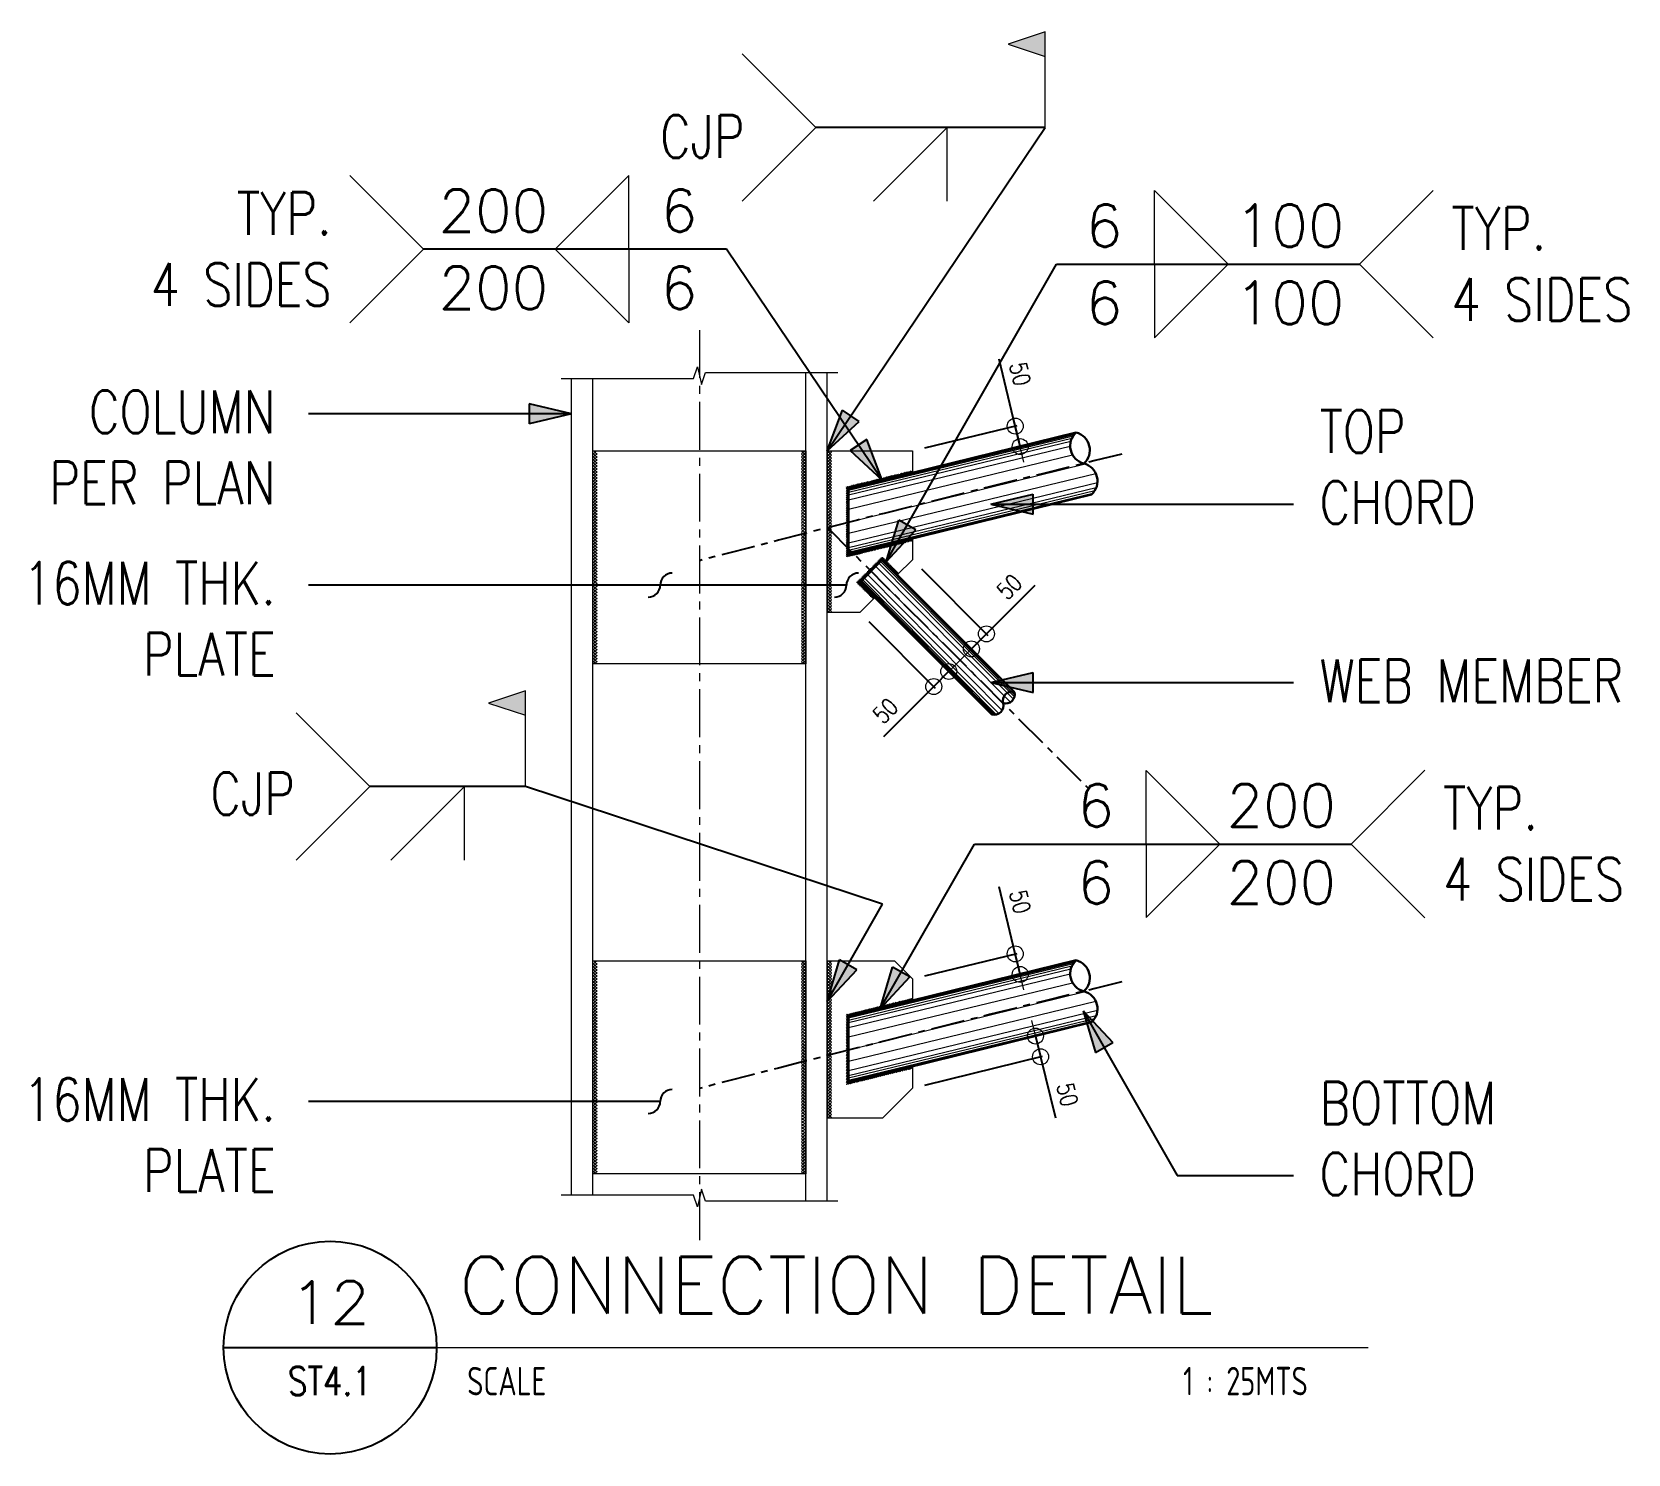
# Model space of a CAD drawing. Header units: millimetres. Extents: x 0 to 437400, y -7936 to 73710.
# Drawn here: x 60300 to 64048, y -3719 to -378 of the extents above; entities that cross this region are included whole.
import ezdxf
from ezdxf.enums import TextEntityAlignment as Align

# ---------------------------------------------------------------- set-up
doc = ezdxf.new("R2010")
doc.units = ezdxf.units.MM
doc.header["$LTSCALE"] = 10
doc.header["$MEASUREMENT"] = 0
doc.linetypes.add('CENTER', pattern=[50.8, 31.75, -6.35, 6.35, -6.35])
doc.linetypes.add('CENTER2', pattern=[1.125, 0.75, -0.125, 0.125, -0.125])
for name, color, linetype, lineweight in [('.1 - NUMBER 9', 9, 'Continuous', 9), ('HATCH', 8, 'Continuous', 5), ('S-ANNO-DIMS', 1, 'Continuous', 5), ('S-Anno-Text', 52, 'Continuous', 15), ('S-ANNO-WELD', 1, 'Continuous', 9), ('S-BEAM-IDEN', 2, 'Continuous', 9), ('S-DETL-LN03', 3, 'Continuous', 9), ('S_GRID LINES', 252, 'Continuous', 5), ('S_STEEL TRUSS', 5, 'Continuous', 30)]:
    doc.layers.add(name, color=color, linetype=linetype, lineweight=lineweight)
for name, color, linetype in [('A-NEW', 240, 'Continuous'), ('A_LINE', 1, 'Continuous'), ('TARGET-MAIN', 1, 'Continuous')]:
    doc.layers.add(name, color=color, linetype=linetype)
doc.styles.add('1', font='simplex.shx', dxfattribs={"width": 0.8, "height": 20})
doc.styles.add('80', font='simplex.shx', dxfattribs={"width": 0.8, "height": 40})
doc.styles.add('ARCHITEXT', font='architxt.shx', dxfattribs={"width": 0.85})
doc.styles.add('ROMANSX', font='ROMANS.shx', dxfattribs={"height": 0.09375})
doc.styles.add('SIMPLEX', font='SIMPLEX.shx', dxfattribs={"width": 1.1})
doc.dimstyles.new('DDIM25', dxfattribs={"dimtxt": 100, "dimasz": 0.5, "dimexe": 5, "dimexo": 30, "dimgap": 20, "dimtad": 1, "dimdec": 0, "dimrnd": 1, "dimdsep": 46, "dimtxsty": '80', "dimblk1": 'ESCADIM_ARW', "dimblk2": 'ESCADIM_ARW', "dimsah": 1, "dimcen": 50, "dimclrd": 1, "dimclre": 1, "dimclrt": 52, "dimadec": 0, "dimazin": 0, "dimtfac": 1, "dimtdec": 0, "dimtofl": 0, "dimtmove": 0, "dimatfit": 3, "dimldrblk": 'ESCADIM_ARW', "dimfxl": 1, "dimtolj": 1, "dimtzin": 0, "dimarcsym": 0})
doc.dimstyles.new('ESCA_ARW$7', dxfattribs={"dimtxt": 200, "dimasz": 1, "dimexe": 100, "dimexo": 100, "dimgap": 100, "dimtad": 1, "dimdec": 0, "dimrnd": 1, "dimdsep": 46, "dimtxsty": '1', "dimblk1": 'dim_arw', "dimblk2": 'dim_arw', "dimsah": 1, "dimcen": 50, "dimclrd": 1, "dimclre": 256, "dimclrt": 52, "dimadec": 0, "dimazin": 0, "dimtfac": 1, "dimtofl": 0, "dimtmove": 0, "dimatfit": 3, "dimldrblk": 'dim_arw', "dimfxl": 1, "dimtolj": 1, "dimtzin": 0, "dimarcsym": 0})
pattern_1 = [(45, (-8709.98, -7658.508), (-3.5355339, 3.5355339), []), (135, (-8709.98, -7658.508), (-3.5355339, -3.5355339), [])]

msp = doc.modelspace()

# ---------------------------------------------------------------- texts
at = {"layer": 'S-Anno-Text', "char_height": 100}
for s, insert, width, attachment_point, style in [('CJP', (61973.44945, -674.17222), 1928.9779984, 9, '1'), ('200', (61254.90887, -798.30341), 687.9154093, 4, 'ROMANSX'), ('6', (61776.40969, -798.30341), 687.9154093, 4, 'ROMANSX'), ('TYP.\\P4 SIDES', (61003.80556, -1021.58591), 1928.9779984, 9, '1'), ('6', (62860.25398, -833.43556), 687.9154093, 6, 'ROMANSX'), ('100', (63381.7548, -833.43556), 687.9154093, 6, 'ROMANSX'), ('TYP.\\P4 SIDES', (63632.85812, -1056.71807), 1928.9779984, 7, '1'), ('200', (61254.90887, -979.3364), 687.9154093, 4, 'ROMANSX'), ('6', (61776.40969, -979.3364), 687.9154093, 4, 'ROMANSX'), ('6', (62860.25398, -1014.46856), 687.9154093, 6, 'ROMANSX'), ('100', (63381.7548, -1014.46856), 687.9154093, 6, 'ROMANSX'), ('COLUMN\\PPER PLAN', (60872.49645, -1487.46049), 2411.222498, 9, '1'), ('TOP\\PCHORD', (63323.28753, -1533.69746), 1928.9779984, 7, '1'), ('16MM THK.\\PPLATE', (60872.49645, -1889.69325), 2411.222498, 9, '1'), ('WEB MEMBER', (63323.28753, -1952.52073), 1928.9779984, 7, '1'), ('CJP', (60917.66027, -2217.50284), 2411.222498, 9, '1'), ('6', (62840.59892, -2195.14222), 687.9154093, 6, 'ROMANSX'), ('200', (63362.09974, -2195.14222), 687.9154093, 6, 'ROMANSX'), ('TYP.\\P4 SIDES', (63613.20306, -2418.42472), 1928.9779984, 7, '1'), ('6', (62840.59892, -2376.17521), 687.9154093, 6, 'ROMANSX'), ('200', (63362.09974, -2376.17521), 687.9154093, 6, 'ROMANSX'), ('16MM THK.\\PPLATE', (60872.49645, -3102.42949), 2411.222498, 9, '1'), ('BOTTOM\\PCHORD', (63323.28753, -3110.70517), 1928.9779984, 7, '1')]:
    msp.add_mtext(s, dxfattribs=dict(at, insert=insert, width=width, attachment_point=attachment_point, style=style))

# ---------------------------------------------------------------- blocks, each defined once
blk = doc.blocks.new('TARGET-DWGLABEL')
at = {"layer": 'TARGET-MAIN'}
blk.add_line((-7.5, 0), (7.5, 0), dxfattribs=at)
blk.add_circle((0, 0), 7.5, dxfattribs=at)
at = {"layer": 'TARGET-MAIN', "color": 2, "style": 'ARCHITEXT', "width": 0.85}
blk.add_text('SCALE', height=2, dxfattribs=at).set_placement((9.66, -2.36), align=Align.MIDDLE_LEFT)
at = {"layer": 'TARGET-MAIN', "color": 6, "style": 'ARCHITEXT', "width": 0.85}
blk.add_attdef('DRAWING_TITLE', text='', height=5, dxfattribs=at).set_placement((9.08, 4.41), align=Align.MIDDLE_LEFT)
at = {"layer": 'TARGET-MAIN', "color": 4, "style": 'ARCHITEXT', "width": 0.85}
blk.add_attdef('DWG_NO.', text='', height=3, dxfattribs=at).set_placement((0, 3.17), align=Align.MIDDLE_CENTER)
at = {"layer": 'TARGET-MAIN', "color": 3, "style": 'ARCHITEXT', "width": 0.85}
blk.add_attdef('SHT_NO.', text='', height=2, dxfattribs=at).set_placement((-0.02, -2.36), align=Align.MIDDLE_CENTER)
at = {"layer": 'TARGET-MAIN', "color": 2, "style": 'ARCHITEXT', "width": 0.85}
blk.add_attdef('SCALE', text='', height=2, dxfattribs=at).set_placement((69.6, -2.36), align=Align.MIDDLE_RIGHT)
blk = doc.blocks.new('ESCADIM_ARW')
at = {"color": 9}
blk.add_line((75, 0), (-75, 0), dxfattribs=at)
blk.add_circle((0, 0), 37.5, dxfattribs=at)
blk = doc.blocks.new('*D82')
at = {"layer": 'Defpoints', "color": 0, "transparency": 16777216}
for p in [(62278.9, -1706.6), (62243.5, -1742), (62452.8, -1880.5)]:
    blk.add_point(p, dxfattribs=at)
at = {"layer": 'S-ANNO-DIMS', "color": 1, "lineweight": -2, "transparency": 16777216}
for p, q in [((62300.1, -1727.8), (62456.3, -1884)), ((62264.7, -1763.2), (62421, -1919.4)), ((62452.4, -1880.9), (62417.8, -1915.5)), ((62417.4, -1915.9), (62299.7, -2033.6))]:
    blk.add_line(p, q, dxfattribs=at)
at = {"layer": 'S-ANNO-DIMS', "color": 1, "lineweight": -2, "transparency": 16777216, "xscale": 0.5, "yscale": 0.5, "zscale": 0.5}
for p, rotation in [((62452.8, -1880.5), 44.99999999999338), ((62417.4, -1915.9), 224.9999999999934)]:
    blk.add_blockref('ESCADIM_ARW', p, dxfattribs=dict(at, rotation=rotation))
at = {"layer": 'S-ANNO-DIMS', "color": 52, "transparency": 16777216, "insert": (62303.9, -1972.8), "char_height": 40, "attachment_point": 5, "rotation": 45, "style": '80'}
blk.add_mtext('\\A1;50', dxfattribs=at)
blk = doc.blocks.new('*D83')
at = {"layer": 'Defpoints', "color": 0, "transparency": 16777216}
for p in [(62367.2, -1618.2), (62331.9, -1653.6), (62505.8, -1827.5)]:
    blk.add_point(p, dxfattribs=at)
at = {"layer": 'S-ANNO-DIMS', "color": 1, "lineweight": -2, "transparency": 16777216}
for p, q in [((62388.5, -1639.4), (62544.7, -1795.7)), ((62353.1, -1674.8), (62509.3, -1831)), ((62541.2, -1792.1), (62655.8, -1677.5)), ((62506.2, -1827.1), (62540.8, -1792.5))]:
    blk.add_line(p, q, dxfattribs=at)
at = {"layer": 'S-ANNO-DIMS', "color": 1, "lineweight": -2, "transparency": 16777216, "xscale": 0.5, "yscale": 0.5, "zscale": 0.5}
for p, rotation in [((62541.2, -1792.1), 45.00000000000215), ((62505.8, -1827.5), 225.0000000000022)]:
    blk.add_blockref('ESCADIM_ARW', p, dxfattribs=dict(at, rotation=rotation))
at = {"layer": 'S-ANNO-DIMS', "color": 52, "transparency": 16777216, "insert": (62595.1, -1681.6), "char_height": 40, "attachment_point": 5, "rotation": 45, "style": '80'}
blk.add_mtext('\\A1;50', dxfattribs=at)
blk = doc.blocks.new('*D84')
at = {"layer": 'Defpoints', "color": 0, "transparency": 16777216}
for p in [(62367.2, -1362.6), (62620.4, -1352.4), (62378.9, -1410.7)]:
    blk.add_point(p, dxfattribs=at)
at = {"layer": 'S-ANNO-DIMS', "color": 1, "lineweight": -2, "transparency": 16777216}
for p, q in [((62608.8, -1304.2), (62570.7, -1146.6)), ((62396.4, -1355.6), (62613.6, -1303.1)), ((62620.3, -1351.9), (62608.9, -1304.7)), ((62408, -1403.7), (62625.3, -1351.2))]:
    blk.add_line(p, q, dxfattribs=at)
at = {"layer": 'S-ANNO-DIMS', "color": 1, "lineweight": -2, "transparency": 16777216, "xscale": 0.5, "yscale": 0.5, "zscale": 0.5}
for p, rotation in [((62608.8, -1304.2), 103.5866003085701), ((62620.4, -1352.4), 283.5866003085701)]:
    blk.add_blockref('ESCADIM_ARW', p, dxfattribs=dict(at, rotation=rotation))
at = {"layer": 'S-ANNO-DIMS', "color": 52, "transparency": 16777216, "insert": (62620.3, -1181.8), "char_height": 40, "attachment_point": 5, "rotation": 283.5866, "style": '80'}
blk.add_mtext('\\A1;50', dxfattribs=at)
blk = doc.blocks.new('*D85')
at = {"layer": 'Defpoints', "color": 0, "transparency": 16777216}
for p in [(62367.2, -2602.1), (62620.4, -2591.9), (62378.9, -2650.2)]:
    blk.add_point(p, dxfattribs=at)
at = {"layer": 'S-ANNO-DIMS', "color": 1, "lineweight": -2, "transparency": 16777216}
for p, q in [((62608.8, -2543.7), (62570.7, -2386.1)), ((62396.4, -2595.1), (62613.6, -2542.6)), ((62620.3, -2591.4), (62608.9, -2544.2)), ((62408, -2643.2), (62625.3, -2590.7))]:
    blk.add_line(p, q, dxfattribs=at)
at = {"layer": 'S-ANNO-DIMS', "color": 1, "lineweight": -2, "transparency": 16777216, "xscale": 0.5, "yscale": 0.5, "zscale": 0.5}
for p, rotation in [((62608.8, -2543.7), 103.5866003085701), ((62620.4, -2591.9), 283.5866003085701)]:
    blk.add_blockref('ESCADIM_ARW', p, dxfattribs=dict(at, rotation=rotation))
at = {"layer": 'S-ANNO-DIMS', "color": 52, "transparency": 16777216, "insert": (62620.3, -2421.3), "char_height": 40, "attachment_point": 5, "rotation": 283.5866, "style": '80'}
blk.add_mtext('\\A1;50', dxfattribs=at)
blk = doc.blocks.new('*D86')
at = {"layer": 'Defpoints', "color": 0, "transparency": 16777216}
for p in [(62656.2, -2736.7), (62355.3, -2810.7), (62367.2, -2859.2)]:
    blk.add_point(p, dxfattribs=at)
at = {"layer": 'S-ANNO-DIMS', "color": 1, "lineweight": -2, "transparency": 16777216}
for p, q in [((62384.4, -2803.5), (62661.1, -2735.5)), ((62656.3, -2737.2), (62668, -2784.8)), ((62396.4, -2852.1), (62673, -2784.1)), ((62668.2, -2785.3), (62703.3, -2928.4))]:
    blk.add_line(p, q, dxfattribs=at)
at = {"layer": 'S-ANNO-DIMS', "color": 1, "lineweight": -2, "transparency": 16777216, "xscale": 0.5, "yscale": 0.5, "zscale": 0.5}
for p, rotation in [((62656.2, -2736.7), 103.8134982631307), ((62668.2, -2785.3), 283.8134982631308)]:
    blk.add_blockref('ESCADIM_ARW', p, dxfattribs=dict(at, rotation=rotation))
at = {"layer": 'S-ANNO-DIMS', "color": 52, "transparency": 16777216, "insert": (62731.2, -2874.2), "char_height": 40, "attachment_point": 5, "rotation": 283.8135, "style": '80'}
blk.add_mtext('\\A1;50', dxfattribs=at)
blk = doc.blocks.new('dim_arw')
h = blk.add_hatch(color=256)
h.paths.add_polyline_path([(-125.603, 29.454), (0, 0), (-125.603, -29.454, -0.115681), (-132.51, 0, -0.115681)])
h.paths.add_polyline_path([(-249.023, 58.396), (-125.603, 29.454, 0.115681), (-132.51, 0, 0.115681), (-125.603, -29.454), (-249.023, -58.396)])
for p, q in [((0, 0), (-249.023, 58.396)), ((-249.023, 58.396), (-249.023, -58.396)), ((0, 0), (-249.023, -58.396))]:
    blk.add_line(p, q)
blk = doc.blocks.new('*U10')
at = {"layer": 'S-ANNO-WELD'}
blk.add_lwpolyline([(0, 0), (0, -0.1622), (0.1622, 0)], dxfattribs=at)

# ---------------------------------------------------------------- dimensions: what is measured, and where the dimension line sits
at = {"layer": 'S-ANNO-DIMS'}
for base, p1, p2, angle, picture, middle in [((62620.41206, -1352.36728), (62367.24951, -1362.61073), (62378.88128, -1410.73994), 283.58660031, '*D84', (62581.46865, -1191.22964)), ((62505.80441, -1827.47806), (62367.24951, -1618.21247), (62331.89417, -1653.56781), 225, '*D83', (62623.36933, -1709.91314)), ((62452.7714, -1880.51107), (62243.50582, -1741.95616), (62278.86116, -1706.60082), 45, '*D82', (62332.18632, -2001.09615)), ((62620.41206, -2591.86767), (62367.24951, -2602.11112), (62378.88128, -2650.24033), 283.58660031, '*D85', (62581.46865, -2430.73003)), ((62656.22265, -2736.70115), (62367.24951, -2859.24112), (62355.3114, -2810.68722), 103.81349826, '*D86', (62692.38376, -2883.77324))]:
    dim = msp.add_linear_dim(base=base, p1=p1, p2=p2, angle=angle, dimstyle='DDIM25', dxfattribs=at)
    dim.commit()
    dim.dimension.update_dxf_attribs({"geometry": picture, "text_midpoint": middle, "dimtype": 161})

# ---------------------------------------------------------------- hatches: boundary and pattern name
at = {"layer": 'HATCH'}
h = msp.add_hatch(dxfattribs=at)
h.set_pattern_fill('ANSI37', color=256, scale=40, style=0)
h.set_pattern_definition([(45, (-8709.98, -6460.7145), (-3.5355339, 3.5355339), []), (135, (-8709.98, -6460.7145), (-3.5355339, -3.5355339), [])])
h.paths.add_polyline_path([(62117.24951, -1362.61073), (62107.24951, -1362.61073), (62107.24951, -1600.11375, -0.0000332515), (62117.24951, -1597.55586)])
h.paths.add_polyline_path([(61627.24951, -1362.61073), (61617.24951, -1362.61073), (61617.24951, -1862.61073), (61627.24951, -1862.61073)])
h.paths.add_polyline_path([(62117.24951, -1597.55586, 0.0000332515), (62107.24951, -1600.11375), (62107.24951, -1862.61073), (62117.24951, -1862.61073)])
h = msp.add_hatch(dxfattribs=at)
h.set_pattern_fill('ANSI37', color=256, scale=40, style=0)
h.set_pattern_definition(pattern_1)
h.paths.add_polyline_path([(62177.24951, -1362.61073), (62167.24951, -1362.61073), (62167.24951, -1741.95616), (62177.24951, -1741.95616)])
h = msp.add_hatch(dxfattribs=at)
h.set_pattern_fill('ANSI37', color=256, scale=20, angle=15, style=0)
h.set_pattern_definition([(60, (-8709.9798, -7658.5078), (-2.16506351, 1.25), []), (150, (-8709.9798, -7658.5078), (-1.25, -2.16506351), [])])
h.paths.add_polyline_path([(62217.24951, -1450.63161), (62367.24951, -1413.76001), (62367.24951, -1408.61117), (62212.24951, -1446.71183), (62212.24951, -1531.61954, -0.00001662), (62217.24951, -1530.34786)])
h.paths.add_polyline_path([(62217.24951, -1530.34786, 0.00001662), (62212.24951, -1531.61954), (62212.24951, -1586.95616), (62217.24951, -1591.95616)])
h.paths.add_polyline_path([(62217.24951, -1591.95616), (62212.24951, -1586.95616), (62212.24951, -1611.51086), (62231.95833, -1606.66498), (62227.82555, -1602.5322), (62217.24951, -1605.13257)])
h.paths.add_polyline_path([(62367.24951, -1573.40048), (62367.24951, -1568.25157), (62227.82555, -1602.5322), (62231.95833, -1606.66498)])
h = msp.add_hatch(dxfattribs=at)
h.set_pattern_fill('ANSI37', color=256, scale=20, angle=45, style=0)
h.set_pattern_definition([(90, (-8709.9798, -7658.5078), (-2.5, 4e-16), []), (180, (-8709.9798, -7658.5078), (-4e-16, -2.5), [])])
h.paths.add_polyline_path([(62243.50582, -1671.24548), (62270.02233, -1644.72898), (62266.48679, -1641.19345), (62236.43475, -1671.24548), (62275.32563, -1710.13636), (62278.86116, -1706.60082)])
h.paths.add_polyline_path([(62296.53883, -1618.21247), (62331.89417, -1653.56781), (62335.4297, -1650.03228), (62296.53883, -1611.14141), (62266.48679, -1641.19345), (62270.02233, -1644.72898)])
h = msp.add_hatch(dxfattribs=at)
h.set_pattern_fill('ANSI37', color=256, scale=40, style=0)
h.set_pattern_definition(pattern_1)
h.paths.add_polyline_path([(62117.24951, -2560.40403), (62107.24951, -2560.40403), (62107.24951, -2797.90705, -0.0000332515), (62117.24951, -2795.34917)])
h.paths.add_polyline_path([(61627.24951, -2560.40403), (61617.24951, -2560.40403), (61617.24951, -3060.40403), (61627.24951, -3060.40403)])
h.paths.add_polyline_path([(62117.24951, -2795.34917, 0.0000332515), (62107.24951, -2797.90705), (62107.24951, -3060.40403), (62117.24951, -3060.40403)])
h = msp.add_hatch(dxfattribs=at)
h.set_pattern_fill('ANSI37', color=256, scale=40, style=0)
h.set_pattern_definition(pattern_1)
h.paths.add_polyline_path([(62177.24951, -2560.40403), (62167.24951, -2560.40403), (62167.24951, -2782.581, -0.0000332447), (62177.24951, -2780.03162)])
h.paths.add_polyline_path([(62177.24951, -2780.03162, 0.0000332447), (62167.24951, -2782.581), (62167.24951, -2929.47514), (62177.24951, -2929.47514)])
h = msp.add_hatch(dxfattribs=at)
h.set_pattern_fill('ANSI37', color=256, scale=20, style=0)
h.set_pattern_definition([(45, (-8709.9798, -7658.5078), (-1.76776695, 1.76776695), []), (135, (-8709.9798, -7658.5078), (-1.76776695, -1.76776695), [])])
h.paths.add_polyline_path([(62367.24951, -2653.2604), (62367.24951, -2648.11156), (62212.24951, -2686.21221), (62212.24951, -2771.11993, -0.00001662), (62217.24951, -2769.84825), (62217.24951, -2690.132)])
h.paths.add_polyline_path([(62217.24951, -2769.84825, 0.00001662), (62212.24951, -2771.11993), (62212.24951, -2851.01124), (62367.24951, -2812.90087), (62367.24951, -2807.75195), (62217.24951, -2844.63296)])

# ---------------------------------------------------------------- linework, layer by layer
at = {"layer": '.1 - NUMBER 9', "color": 1}
for points in [[(61542.24951, -1192.40485), (61853.35245, -1192.40485), (61862.50847, -1164.61073), (61871.99054, -1206.3019), (61881.14657, -1178.50779), (62192.24951, -1178.50779)], [(62192.24951, -3124.30109), (61881.14657, -3124.30109), (61871.99054, -3096.50697), (61862.50847, -3138.19815), (61853.35245, -3110.40403), (61542.24951, -3110.40403)]]:
    msp.add_lwpolyline(points, dxfattribs=at)
at = {"layer": 'A-NEW', "color": 253, "linetype": 'CENTER', "ltscale": 0.25}
msp.add_line((62167.77913, -1542.48578), (62780.16732, -2154.87397), dxfattribs=at)
for centre in [(81343.59768, -76741.7565), (81343.59768, -77981.25688)]:
    msp.add_arc(centre, 77605.23941, 103.7797309839, 104.534737097, dxfattribs=at)
at = {"layer": 'A_LINE', "color": 1, "lineweight": 13}
msp.add_line((60750, -3468.50778), (63437.25781, -3468.50778), dxfattribs=at)
at = {"layer": 'HATCH', "color": 250}
for p, q in [((62217.24951, -1452.35275), (62747.389, -1323.91468)), ((62217.24951, -1454.74172), (62745.20973, -1326.83195)), ((62217.24951, -1459.567), (62741.97878, -1332.44046)), ((62217.24951, -1465.70006), (62739.42523, -1339.19254)), ((62217.24951, -1477.14145), (62737.80837, -1351.02588)), ((62217.24951, -1499.30274), (62743.36761, -1371.83952)), ((62217.24951, -1529.75313), (62772.78529, -1392.90423)), ((62217.24951, -1555.9731), (62797.87318, -1415.29682)), ((62217.24951, -1578.13439), (62801.72422, -1436.52454)), ((62217.24951, -1589.57578), (62798.97429, -1448.63257)), ((62217.24951, -1595.70883), (62795.50678, -1455.6062)), ((62217.24951, -1600.53411), (62791.12954, -1461.4926)), ((62217.24951, -1602.92308), (62788.04116, -1464.63025)), ((62270.02233, -1644.72898), (62580.63362, -1955.34027)), ((62281.18078, -1633.57053), (62597.36465, -1952.74539)), ((62288.62787, -1626.12343), (62604.80172, -1945.28818)), ((62292.47265, -1622.27866), (62607.07668, -1939.85875)), ((62294.436, -1620.11918), (62607.69787, -1936.3444)), ((62296.00612, -1618.74519), (62607.60419, -1931.60783)), ((62245.50342, -1669.24788), (62555.14835, -1981.82195)), ((62246.33367, -1668.41764), (62557.10927, -1982.13308)), ((62248.01061, -1666.74069), (62560.55748, -1982.24415)), ((62250.14205, -1664.60926), (62564.29971, -1981.73875)), ((62254.11831, -1660.633), (62570.04984, -1979.55314)), ((62261.82008, -1652.93122), (62577.9572, -1972.05889)), ((62217.24951, -2690.20122), (62749.21531, -2561.32042)), ((62217.24951, -2691.85314), (62747.389, -2563.41507)), ((62217.24951, -2694.24211), (62745.20973, -2566.33233)), ((62217.24951, -2699.06739), (62741.97878, -2571.94085)), ((62217.24951, -2705.20044), (62739.42523, -2578.69292)), ((62217.24951, -2716.64184), (62737.80837, -2590.52627)), ((62217.24951, -2738.80312), (62743.36761, -2611.3399)), ((62217.24951, -2769.25352), (62772.78529, -2632.40461)), ((62217.24951, -2795.47349), (62797.87318, -2654.7972)), ((62217.24951, -2817.63477), (62801.72422, -2676.02493)), ((62217.24951, -2829.07617), (62798.97429, -2688.13295)), ((62217.24951, -2835.20922), (62795.50678, -2695.10659)), ((62217.24951, -2840.0345), (62791.12954, -2700.99298)), ((62217.24951, -2842.42347), (62788.04116, -2704.13063))]:
    msp.add_line(p, q, dxfattribs=at)
at = {"layer": 'S-ANNO-WELD'}
for p, q in [((62678.86943, -603.09679), (62678.86943, -407.27786)), ((61458.89296, -2150.34128), (61458.89296, -1954.52234))]:
    msp.add_line(p, q, dxfattribs=at)
for points in [[(62678.86943, -436.16575), (62678.86943, -378.38997), (62592.20575, -407.27786), (62678.86943, -436.16575)], [(61967.39291, -430.03102), (62140.45868, -603.09679), (61967.39291, -776.16257)], [(61046.48941, -715.75413), (61219.55519, -888.8199), (61046.48941, -1061.88568)], [(63590.17426, -750.88629), (63417.10849, -923.95206), (63590.17426, -1097.01783)], [(61458.89296, -1983.41023), (61458.89296, -1925.63445), (61372.22929, -1954.52234), (61458.89296, -1983.41023)], [(60920.48222, -1977.27551), (61093.54799, -2150.34128), (60920.48222, -2323.40705)], [(63570.5192, -2112.59294), (63397.45343, -2285.65871), (63570.5192, -2458.72449)]]:
    msp.add_lwpolyline(points, dxfattribs=at)
for points in [[(62678.86943, -436.16575), (62592.20575, -407.27786), (62678.86943, -378.38997)], [(61458.89296, -1983.41023), (61372.22929, -1954.52234), (61458.89296, -1925.63445)]]:
    msp.add_solid(points, dxfattribs=at)
at = {"layer": 'S-BEAM-IDEN'}
for points in [[(61617.24951, -1362.61073), (62117.24951, -1362.61073), (62117.24951, -1862.61073), (61617.24951, -1862.61073)], [(61617.24951, -2560.40403), (62117.24951, -2560.40403), (62117.24951, -3060.40403), (61617.24951, -3060.40403)]]:
    msp.add_lwpolyline(points, close=True, dxfattribs=at)
for points in [[(62278.86116, -1706.60082), (62243.50582, -1741.95616), (62167.24951, -1741.95616), (62167.24951, -1362.61073), (62367.24951, -1362.61073), (62367.24951, -1413.61073)], [(62367.24951, -1568.21247), (62367.24951, -1618.21247), (62331.89417, -1653.56781)], [(62167.24951, -2560.40403), (62325.54242, -2560.40403), (62367.24951, -2602.11112), (62367.24951, -2653.11112)], [(62367.24951, -2807.61207), (62367.24951, -2859.24112), (62297.01549, -2929.47514), (62167.24951, -2929.47514), (62167.24951, -2560.40403)]]:
    msp.add_lwpolyline(points, dxfattribs=at)
at = {"layer": 'S-DETL-LN03'}
for p, q in [((61567.24951, -3110.40403), (61567.24951, -1192.40485)), ((61617.24951, -3110.40403), (61617.24951, -1192.40485)), ((62117.24951, -3124.30109), (62117.24951, -1178.50779)), ((62167.24951, -3124.30109), (62167.24951, -1178.50779))]:
    msp.add_line(p, q, dxfattribs=at)
at = {"layer": 'S_GRID LINES', "linetype": 'CENTER2', "ltscale": 15}
msp.add_line((61867.24951, -1078.50779), (61867.24951, -3224.30109), dxfattribs=at)
at = {"layer": 'S_STEEL TRUSS', "linetype": 'Continuous', "ltscale": 2000}
for p, q in [((62751.85768, -1319.21922), (62217.24951, -1450.63161)), ((62217.24951, -1605.13257), (62217.24951, -1450.63161)), ((62607.00872, -1928.68236), (62296.53883, -1618.21247)), ((62751.85768, -2558.7196), (62217.24951, -2690.132)), ((62217.24951, -2844.63296), (62217.24951, -2690.132))]:
    msp.add_line(p, q, dxfattribs=at)
for points in [[(62751.85768, -1319.21922, 0.5986677255), (62769.82887, -1392.0343, 0.5986677255), (62751.85768, -1319.21922)], [(62607.00872, -1928.68236, 0.586079199), (62580.52862, -1954.93096, 0.5862674355), (62607.00872, -1928.68236)], [(62751.85768, -2558.7196, 0.5986677255), (62769.82887, -2631.53469, 0.5986677255), (62751.85768, -2558.7196)]]:
    msp.add_lwpolyline(points, format="xyb", close=True, dxfattribs=at)
for points in [[(62769.82887, -1392.0343, -0.5986677255), (62787.80006, -1464.84938), (62217.24951, -1605.13257)], [(62580.52862, -1954.93096, -0.5796025806), (62553.7442, -1981.48386), (62243.50582, -1671.24548), (62296.53883, -1618.21247)], [(62769.82887, -2631.53469, -0.5986677255), (62787.80006, -2704.34977), (62217.24951, -2844.63296)]]:
    msp.add_lwpolyline(points, format="xyb", dxfattribs=at)

# ---------------------------------------------------------------- block references
at = {"layer": 'S-ANNO-WELD', "rotation": 180}
for p, xscale, yscale, zscale in [((62448.97965, -776.16257), 1066.666666666715, 1066.666666666715, 1066.666666666715), ((61701.14193, -888.8199), 1066.666666666715, 1066.666666666715, 1066.666666666715), ((62935.52174, -923.95206), -1066.666666666715, 1066.666666666642, 1066.666666666667), ((62915.86668, -2285.65871), -1066.666666666715, 1066.666666666642, 1066.666666666667), ((61315.53608, -2323.40705), 1066.666666666715, 1066.666666666715, 1066.666666666715)]:
    msp.add_blockref('*U10', p, dxfattribs=dict(at, xscale=xscale, yscale=yscale, zscale=zscale))
at = {"layer": 'S-ANNO-WELD'}
for p, xscale, yscale, zscale in [((61701.14193, -888.8199), -1066.666666666715, 1066.666666666642, 1066.666666666667), ((62935.52174, -923.95206), 1066.666666666715, 1066.666666666715, 1066.666666666715), ((62915.86668, -2285.65871), 1066.666666666715, 1066.666666666715, 1066.666666666715)]:
    msp.add_blockref('*U10', p, dxfattribs=dict(at, xscale=xscale, yscale=yscale, zscale=zscale))
at = {"layer": 'TARGET-MAIN', "color": 1, "lineweight": 13}
ref = msp.add_blockref('TARGET-DWGLABEL', (61000, -3468.50778), dxfattribs=dict(at, xscale=33.33333333333333, yscale=33.33333333333333, zscale=33.33333333333333))
ref.add_attrib('DWG_NO.', '12', dxfattribs={"color": 4, "height": 100, "style": 'SIMPLEX', "width": 1.1}).set_placement((61000, -3362.72783), align=Align.MIDDLE_CENTER)
ref.add_attrib('SHT_NO.', 'ST4.1', dxfattribs={"color": 3, "height": 66.666667, "style": 'SIMPLEX', "width": 0.8}).set_placement((60999.49061, -3547.01557), align=Align.MIDDLE_CENTER)
ref.add_attrib('DRAWING_TITLE', 'CONNECTION DETAIL', dxfattribs={"color": 5, "height": 133.3333333, "style": 'SIMPLEX'}).set_placement((61302.63441, -3321.62062), align=Align.MIDDLE_LEFT)
ref.add_attrib('SCALE', '1 : 25MTS', dxfattribs={"color": 2, "height": 66.666667, "style": 'ARCHITEXT', "width": 0.85}).set_placement((63295.71011, -3547.01557), align=Align.MIDDLE_RIGHT)

msp.set_redraw_order([(e.dxf.handle, doc.entitydb.next_handle()) for e in msp.query("TEXT MTEXT ATTDEF DIMENSION ARC_DIMENSION")])  # texts and dimensions are drawn at this point

# ---------------------------------------------------------------- leaders
at = {"layer": 'S-ANNO-WELD'}
for points, override in [([(62167.24951, -1362.61073), (62678.86943, -603.09679), (62140.45868, -603.09679)], {"dimscale": 0.1, "dimasz": 4}), ([(62296.40646, -1431.17399), (61931.0317, -888.8199), (61219.55519, -888.8199)], {"dimscale": 0.1, "dimasz": 4}), ([(62305.99725, -1623.07791), (62705.63197, -923.95206), (63417.10849, -923.95206)], {"dimscale": 0.1, "dimasz": 4}), ([(61567.24951, -1275.38988), (60949.10808, -1275.38988)], {"dimscale": 0.1, "dimasz": 4}), ([(62551.31148, -1487.43331), (63261.99823, -1487.43331)], {"dimscale": 0.1, "dimasz": 4}), ([(61775.24547, -1677.62263), (60949.10808, -1677.62263)], {"dimscale": 0.1, "dimasz": 800, "dimldrblk": 'Integral'}), ([(62212.3709, -1677.62263), (60949.10808, -1677.62263)], {"dimscale": 0.1, "dimasz": 800, "dimldrblk": 'Integral'}), ([(62551.31148, -1906.25658), (63261.99823, -1906.25658)], {"dimscale": 0.1, "dimasz": 4}), ([(62167.24951, -2655.83263), (62297.45116, -2427.10014), (61458.89296, -2150.34128), (61093.54799, -2150.34128)], {"dimscale": 0.1, "dimasz": 4}), ([(62291.6305, -2672.76976), (62512.91114, -2285.65871), (63397.45343, -2285.65871)], {"dimscale": 0.1, "dimasz": 4}), ([(62768.08167, -2677.32998), (62989.36231, -3064.44103), (63261.99823, -3064.44103)], {"dimscale": 0.1, "dimasz": 4}), ([(61775.24547, -2890.35888), (60949.10808, -2890.35888)], {"dimscale": 0.1, "dimasz": 800, "dimldrblk": 'Integral'})]:
    msp.add_leader(points, dimstyle='ESCA_ARW$7', override=override, dxfattribs=at)

doc.saveas('drawing.dxf')
